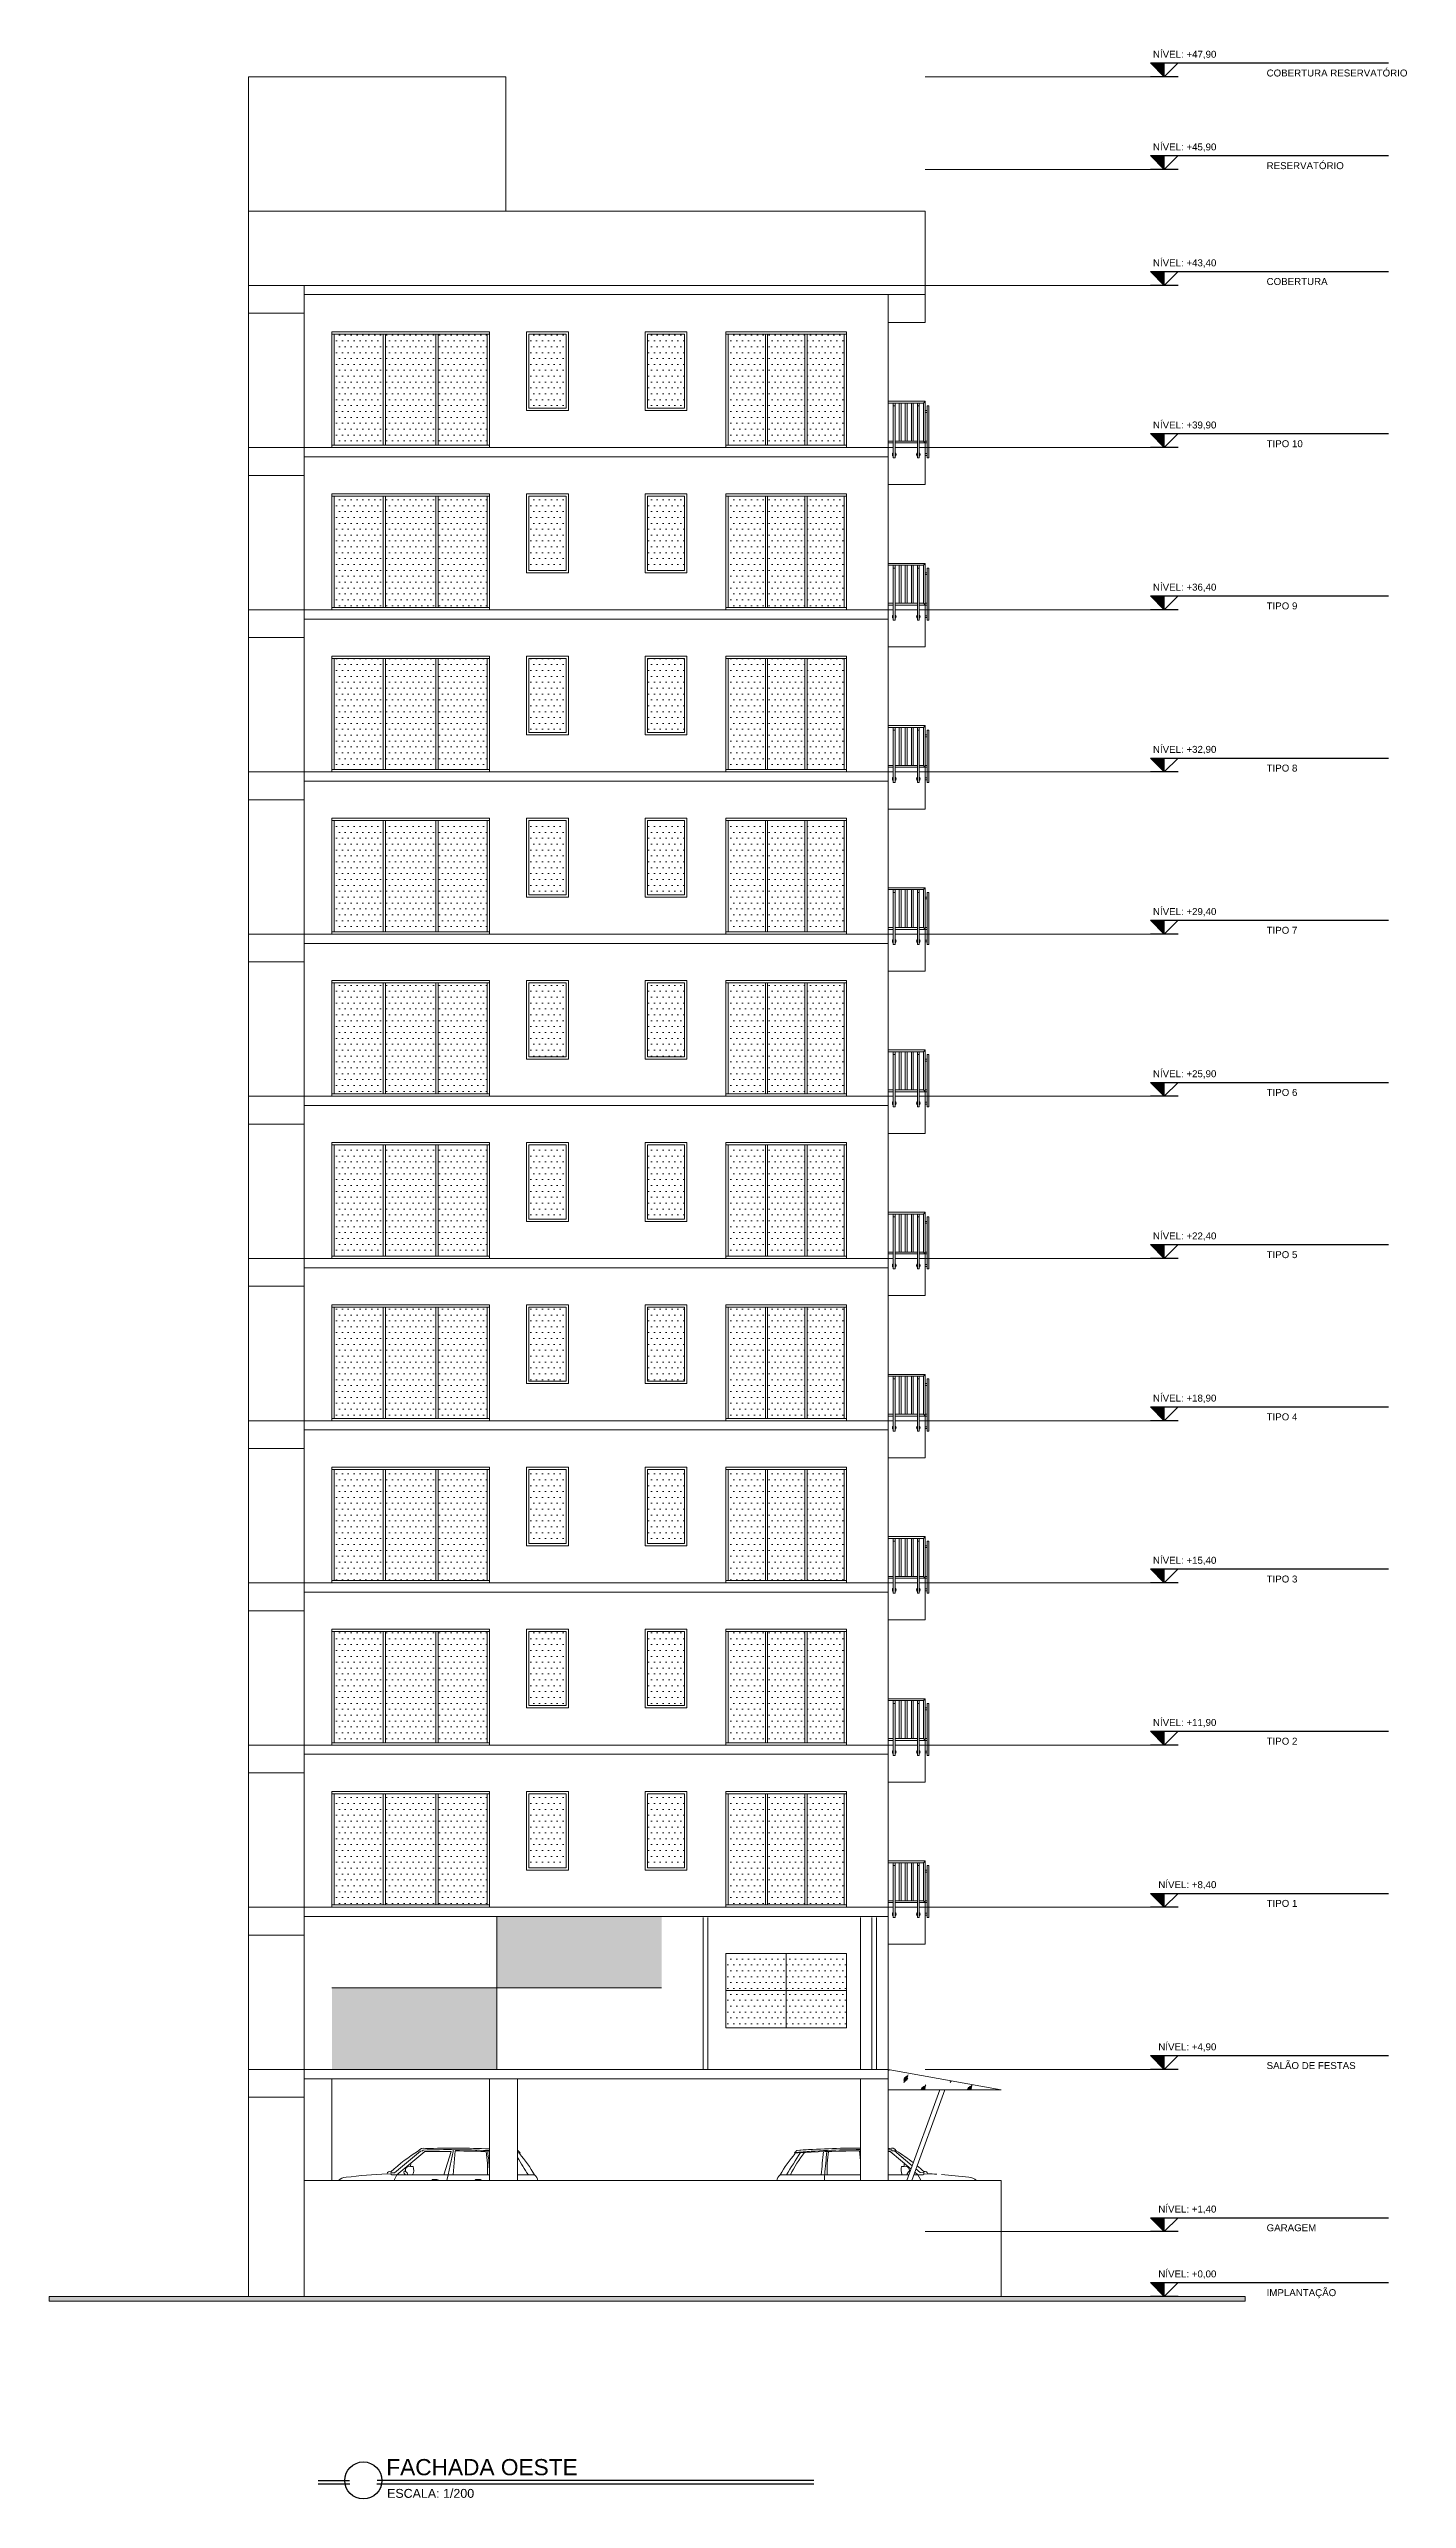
# Model space of a CAD drawing. Header units: millimetres. Extents: x -51 to 151, y -74 to 104.
# Drawn here: x 122.1 to 151.4, y -4.4 to 48.5 of the extents above; entities that cross this region are included whole.
import ezdxf
from ezdxf.enums import TextEntityAlignment as Align

# ---------------------------------------------------------------- set-up
doc = ezdxf.new("R2010")
doc.units = ezdxf.units.MM
doc.header["$LTSCALE"] = 15
for name, color, linetype in [('251', 251, 'Continuous'), ('G', 8, 'Continuous'), ('Text', 3, 'Continuous')]:
    doc.layers.add(name, color=color, linetype=linetype)
doc.styles.add('DM-TXT-100', font='arial.ttf', dxfattribs={"height": 0.2})
doc.styles.add('PADRAO', font='arial.ttf', dxfattribs={"height": 0.1})
doc.styles.add('SANSSERIF', font='sas_____.pfb')
pattern_1 = [(0, (-403.44665, 48.73938), (0.0635, 0.127), [0, -0.127])]
pattern_2 = [(0, (-403.44665, 41.43938), (0.0635, 0.127), [0, -0.127])]

msp = doc.modelspace()

# ---------------------------------------------------------------- texts
at = {"color": 3, "lineweight": -3, "style": 'SANSSERIF'}
for s, height, p in [('FACHADA OESTE', 0.35, (129.377, -3.858)), ('ESCALA: 1/200', 0.192, (129.394, -4.345))]:
    msp.add_text(s, height=height, dxfattribs=at).set_placement(p)

# ---------------------------------------------------------------- blocks, each defined once
blk = doc.blocks.new('SIMBOLO NIVEL CORTE')
blk.add_hatch(color=1).paths.add_polyline_path([(0.3, 0.3), (0, 0.3), (0, 0)])
at = {"color": 1}
for p, q in [((0.301, 0.3), (-4.838, 0.3)), ((-0.301, 0), (0.301, 0)), ((0, 0), (0, 0.3))]:
    blk.add_line(p, q, dxfattribs=at)
blk.add_lwpolyline([(-0.3, 0.3), (0, 0), (0.3, 0.3)], dxfattribs=at)
at = {"layer": 'Text'}
for tag, p, height, style in [('PAVIMENTOXX', (-4.838, 0.412), 0.22, 'PADRAO'), ('PAVIMENTOXXXXX', (-4.838, 0.008), 0.18, 'DM-TXT-100')]:
    blk.add_attdef(tag, p, '', height=height, dxfattribs=dict(at, style=style))
at = {"layer": 'Text', "style": 'DM-TXT-100'}
blk.add_attdef('NIVELXXXXX', text='', height=0.18, dxfattribs=at).set_placement((0.246, 0.412), align=Align.RIGHT)
blk = doc.blocks.new('01')
at = {"color": 1, "lineweight": -3}
for p, q in [((759112, -50321), (759788, -50321)), ((759796, -50401), (759112, -50401)), ((769811, -50401), (760379, -50401)), ((769811, -50321), (760388, -50321))]:
    blk.add_line(p, q, dxfattribs=at)
blk.add_circle((760088, -50321), 400, dxfattribs=at)

# ---------------------------------------------------------------- hatches: boundary and pattern name
at = {"linetype": 'Continuous', "lineweight": 13}
h = msp.add_hatch(dxfattribs=at)
h.set_pattern_fill('DOTS', color=153, scale=0.08)
h.set_pattern_definition(pattern_2)
h.paths.add_polyline_path([(128.255, 42.35), (129.313, 42.35), (129.313, 39.95), (128.255, 39.95)])
h.paths.add_polyline_path([(130.496, 42.35), (131.555, 42.35), (131.555, 39.95), (130.496, 39.95)])
h.paths.add_polyline_path([(129.363, 42.35), (130.446, 42.35), (130.446, 39.95), (129.363, 39.95)])
h = msp.add_hatch(dxfattribs=at)
h.set_pattern_fill('DOTS', color=153, scale=0.08)
h.set_pattern_definition(pattern_2)
h.paths.add_polyline_path([(133.255, 40.75), (133.255, 42.35), (132.455, 42.35), (132.455, 40.75)])
h = msp.add_hatch(dxfattribs=at)
h.set_pattern_fill('DOTS', color=153, scale=0.08)
h.set_pattern_definition(pattern_2)
h.paths.add_polyline_path([(135.81, 40.75), (135.81, 42.35), (135.01, 42.35), (135.01, 40.75)])
h = msp.add_hatch(dxfattribs=at)
h.set_pattern_fill('DOTS', color=153, scale=0.08)
h.set_pattern_definition(pattern_2)
h.paths.add_polyline_path([(138.455, 42.35), (139.255, 42.35), (139.255, 39.95), (138.455, 39.95)])
h.paths.add_polyline_path([(137.605, 42.35), (138.405, 42.35), (138.405, 39.95), (137.605, 39.95)])
h.paths.add_polyline_path([(136.755, 42.35), (137.555, 42.35), (137.555, 39.95), (136.755, 39.95)])
h = msp.add_hatch(dxfattribs=at)
h.set_pattern_fill('DOTS', color=153, scale=0.08)
h.set_pattern_definition(pattern_2)
h.paths.add_polyline_path([(128.255, 38.85), (129.313, 38.85), (129.313, 36.45), (128.255, 36.45)])
h.paths.add_polyline_path([(130.496, 38.85), (131.555, 38.85), (131.555, 36.45), (130.496, 36.45)])
h.paths.add_polyline_path([(129.363, 38.85), (130.446, 38.85), (130.446, 36.45), (129.363, 36.45)])
h = msp.add_hatch(dxfattribs=at)
h.set_pattern_fill('DOTS', color=153, scale=0.08)
h.set_pattern_definition(pattern_2)
h.paths.add_polyline_path([(133.255, 37.25), (133.255, 38.85), (132.455, 38.85), (132.455, 37.25)])
h = msp.add_hatch(dxfattribs=at)
h.set_pattern_fill('DOTS', color=153, scale=0.08)
h.set_pattern_definition(pattern_2)
h.paths.add_polyline_path([(135.81, 37.25), (135.81, 38.85), (135.01, 38.85), (135.01, 37.25)])
h = msp.add_hatch(dxfattribs=at)
h.set_pattern_fill('DOTS', color=153, scale=0.08)
h.set_pattern_definition(pattern_2)
h.paths.add_polyline_path([(138.455, 38.85), (139.255, 38.85), (139.255, 36.45), (138.455, 36.45)])
h.paths.add_polyline_path([(137.605, 38.85), (138.405, 38.85), (138.405, 36.45), (137.605, 36.45)])
h.paths.add_polyline_path([(136.755, 38.85), (137.555, 38.85), (137.555, 36.45), (136.755, 36.45)])
h = msp.add_hatch(dxfattribs=at)
h.set_pattern_fill('DOTS', color=153, scale=0.08)
h.set_pattern_definition(pattern_2)
h.paths.add_polyline_path([(128.255, 35.35), (129.313, 35.35), (129.313, 32.95), (128.255, 32.95)])
h.paths.add_polyline_path([(130.496, 35.35), (131.555, 35.35), (131.555, 32.95), (130.496, 32.95)])
h.paths.add_polyline_path([(129.363, 35.35), (130.446, 35.35), (130.446, 32.95), (129.363, 32.95)])
h = msp.add_hatch(dxfattribs=at)
h.set_pattern_fill('DOTS', color=153, scale=0.08)
h.set_pattern_definition(pattern_2)
h.paths.add_polyline_path([(133.255, 33.75), (133.255, 35.35), (132.455, 35.35), (132.455, 33.75)])
h = msp.add_hatch(dxfattribs=at)
h.set_pattern_fill('DOTS', color=153, scale=0.08)
h.set_pattern_definition(pattern_2)
h.paths.add_polyline_path([(135.81, 33.75), (135.81, 35.35), (135.01, 35.35), (135.01, 33.75)])
h = msp.add_hatch(dxfattribs=at)
h.set_pattern_fill('DOTS', color=153, scale=0.08)
h.set_pattern_definition(pattern_2)
h.paths.add_polyline_path([(138.455, 35.35), (139.255, 35.35), (139.255, 32.95), (138.455, 32.95)])
h.paths.add_polyline_path([(137.605, 35.35), (138.405, 35.35), (138.405, 32.95), (137.605, 32.95)])
h.paths.add_polyline_path([(136.755, 35.35), (137.555, 35.35), (137.555, 32.95), (136.755, 32.95)])
h = msp.add_hatch(dxfattribs=at)
h.set_pattern_fill('DOTS', color=153, scale=0.08)
h.set_pattern_definition(pattern_1)
h.paths.add_polyline_path([(128.255, 31.85), (129.313, 31.85), (129.313, 29.45), (128.255, 29.45)])
h.paths.add_polyline_path([(130.496, 31.85), (131.555, 31.85), (131.555, 29.45), (130.496, 29.45)])
h.paths.add_polyline_path([(129.363, 31.85), (130.446, 31.85), (130.446, 29.45), (129.363, 29.45)])
h = msp.add_hatch(dxfattribs=at)
h.set_pattern_fill('DOTS', color=153, scale=0.08)
h.set_pattern_definition(pattern_1)
h.paths.add_polyline_path([(133.255, 30.25), (133.255, 31.85), (132.455, 31.85), (132.455, 30.25)])
h = msp.add_hatch(dxfattribs=at)
h.set_pattern_fill('DOTS', color=153, scale=0.08)
h.set_pattern_definition(pattern_1)
h.paths.add_polyline_path([(135.81, 30.25), (135.81, 31.85), (135.01, 31.85), (135.01, 30.25)])
h = msp.add_hatch(dxfattribs=at)
h.set_pattern_fill('DOTS', color=153, scale=0.08)
h.set_pattern_definition(pattern_1)
h.paths.add_polyline_path([(138.455, 31.85), (139.255, 31.85), (139.255, 29.45), (138.455, 29.45)])
h.paths.add_polyline_path([(137.605, 31.85), (138.405, 31.85), (138.405, 29.45), (137.605, 29.45)])
h.paths.add_polyline_path([(136.755, 31.85), (137.555, 31.85), (137.555, 29.45), (136.755, 29.45)])
h = msp.add_hatch(dxfattribs=at)
h.set_pattern_fill('DOTS', color=153, scale=0.08)
h.set_pattern_definition(pattern_1)
h.paths.add_polyline_path([(128.255, 28.35), (129.313, 28.35), (129.313, 25.95), (128.255, 25.95)])
h.paths.add_polyline_path([(130.496, 28.35), (131.555, 28.35), (131.555, 25.95), (130.496, 25.95)])
h.paths.add_polyline_path([(129.363, 28.35), (130.446, 28.35), (130.446, 25.95), (129.363, 25.95)])
h = msp.add_hatch(dxfattribs=at)
h.set_pattern_fill('DOTS', color=153, scale=0.08)
h.set_pattern_definition(pattern_1)
h.paths.add_polyline_path([(133.255, 26.75), (133.255, 28.35), (132.455, 28.35), (132.455, 26.75)])
h = msp.add_hatch(dxfattribs=at)
h.set_pattern_fill('DOTS', color=153, scale=0.08)
h.set_pattern_definition(pattern_1)
h.paths.add_polyline_path([(135.81, 26.75), (135.81, 28.35), (135.01, 28.35), (135.01, 26.75)])
h = msp.add_hatch(dxfattribs=at)
h.set_pattern_fill('DOTS', color=153, scale=0.08)
h.set_pattern_definition(pattern_1)
h.paths.add_polyline_path([(138.455, 28.35), (139.255, 28.35), (139.255, 25.95), (138.455, 25.95)])
h.paths.add_polyline_path([(137.605, 28.35), (138.405, 28.35), (138.405, 25.95), (137.605, 25.95)])
h.paths.add_polyline_path([(136.755, 28.35), (137.555, 28.35), (137.555, 25.95), (136.755, 25.95)])
h = msp.add_hatch(dxfattribs=at)
h.set_pattern_fill('DOTS', color=153, scale=0.08)
h.set_pattern_definition(pattern_1)
h.paths.add_polyline_path([(128.255, 24.85), (129.313, 24.85), (129.313, 22.45), (128.255, 22.45)])
h.paths.add_polyline_path([(130.496, 24.85), (131.555, 24.85), (131.555, 22.45), (130.496, 22.45)])
h.paths.add_polyline_path([(129.363, 24.85), (130.446, 24.85), (130.446, 22.45), (129.363, 22.45)])
h = msp.add_hatch(dxfattribs=at)
h.set_pattern_fill('DOTS', color=153, scale=0.08)
h.set_pattern_definition(pattern_1)
h.paths.add_polyline_path([(133.255, 23.25), (133.255, 24.85), (132.455, 24.85), (132.455, 23.25)])
h = msp.add_hatch(dxfattribs=at)
h.set_pattern_fill('DOTS', color=153, scale=0.08)
h.set_pattern_definition(pattern_1)
h.paths.add_polyline_path([(135.81, 23.25), (135.81, 24.85), (135.01, 24.85), (135.01, 23.25)])
h = msp.add_hatch(dxfattribs=at)
h.set_pattern_fill('DOTS', color=153, scale=0.08)
h.set_pattern_definition(pattern_1)
h.paths.add_polyline_path([(138.455, 24.85), (139.255, 24.85), (139.255, 22.45), (138.455, 22.45)])
h.paths.add_polyline_path([(137.605, 24.85), (138.405, 24.85), (138.405, 22.45), (137.605, 22.45)])
h.paths.add_polyline_path([(136.755, 24.85), (137.555, 24.85), (137.555, 22.45), (136.755, 22.45)])
h = msp.add_hatch(dxfattribs=at)
h.set_pattern_fill('DOTS', color=153, scale=0.08)
h.set_pattern_definition(pattern_1)
h.paths.add_polyline_path([(128.255, 21.35), (129.313, 21.35), (129.313, 18.95), (128.255, 18.95)])
h.paths.add_polyline_path([(130.496, 21.35), (131.555, 21.35), (131.555, 18.95), (130.496, 18.95)])
h.paths.add_polyline_path([(129.363, 21.35), (130.446, 21.35), (130.446, 18.95), (129.363, 18.95)])
h = msp.add_hatch(dxfattribs=at)
h.set_pattern_fill('DOTS', color=153, scale=0.08)
h.set_pattern_definition(pattern_1)
h.paths.add_polyline_path([(133.255, 19.75), (133.255, 21.35), (132.455, 21.35), (132.455, 19.75)])
h = msp.add_hatch(dxfattribs=at)
h.set_pattern_fill('DOTS', color=153, scale=0.08)
h.set_pattern_definition(pattern_1)
h.paths.add_polyline_path([(135.81, 19.75), (135.81, 21.35), (135.01, 21.35), (135.01, 19.75)])
h = msp.add_hatch(dxfattribs=at)
h.set_pattern_fill('DOTS', color=153, scale=0.08)
h.set_pattern_definition(pattern_1)
h.paths.add_polyline_path([(138.455, 21.35), (139.255, 21.35), (139.255, 18.95), (138.455, 18.95)])
h.paths.add_polyline_path([(137.605, 21.35), (138.405, 21.35), (138.405, 18.95), (137.605, 18.95)])
h.paths.add_polyline_path([(136.755, 21.35), (137.555, 21.35), (137.555, 18.95), (136.755, 18.95)])
h = msp.add_hatch(dxfattribs=at)
h.set_pattern_fill('DOTS', color=153, scale=0.08)
h.set_pattern_definition(pattern_1)
h.paths.add_polyline_path([(128.255, 17.85), (129.313, 17.85), (129.313, 15.45), (128.255, 15.45)])
h.paths.add_polyline_path([(130.496, 17.85), (131.555, 17.85), (131.555, 15.45), (130.496, 15.45)])
h.paths.add_polyline_path([(129.363, 17.85), (130.446, 17.85), (130.446, 15.45), (129.363, 15.45)])
h = msp.add_hatch(dxfattribs=at)
h.set_pattern_fill('DOTS', color=153, scale=0.08)
h.set_pattern_definition(pattern_1)
h.paths.add_polyline_path([(133.255, 16.25), (133.255, 17.85), (132.455, 17.85), (132.455, 16.25)])
h = msp.add_hatch(dxfattribs=at)
h.set_pattern_fill('DOTS', color=153, scale=0.08)
h.set_pattern_definition(pattern_1)
h.paths.add_polyline_path([(135.81, 16.25), (135.81, 17.85), (135.01, 17.85), (135.01, 16.25)])
h = msp.add_hatch(dxfattribs=at)
h.set_pattern_fill('DOTS', color=153, scale=0.08)
h.set_pattern_definition(pattern_1)
h.paths.add_polyline_path([(138.455, 17.85), (139.255, 17.85), (139.255, 15.45), (138.455, 15.45)])
h.paths.add_polyline_path([(137.605, 17.85), (138.405, 17.85), (138.405, 15.45), (137.605, 15.45)])
h.paths.add_polyline_path([(136.755, 17.85), (137.555, 17.85), (137.555, 15.45), (136.755, 15.45)])
h = msp.add_hatch(dxfattribs=at)
h.set_pattern_fill('DOTS', color=153, scale=0.08)
h.set_pattern_definition(pattern_1)
h.paths.add_polyline_path([(128.255, 14.35), (129.313, 14.35), (129.313, 11.95), (128.255, 11.95)])
h.paths.add_polyline_path([(130.496, 14.35), (131.555, 14.35), (131.555, 11.95), (130.496, 11.95)])
h.paths.add_polyline_path([(129.363, 14.35), (130.446, 14.35), (130.446, 11.95), (129.363, 11.95)])
h = msp.add_hatch(dxfattribs=at)
h.set_pattern_fill('DOTS', color=153, scale=0.08)
h.set_pattern_definition(pattern_1)
h.paths.add_polyline_path([(133.255, 12.75), (133.255, 14.35), (132.455, 14.35), (132.455, 12.75)])
h = msp.add_hatch(dxfattribs=at)
h.set_pattern_fill('DOTS', color=153, scale=0.08)
h.set_pattern_definition(pattern_1)
h.paths.add_polyline_path([(135.81, 12.75), (135.81, 14.35), (135.01, 14.35), (135.01, 12.75)])
h = msp.add_hatch(dxfattribs=at)
h.set_pattern_fill('DOTS', color=153, scale=0.08)
h.set_pattern_definition(pattern_1)
h.paths.add_polyline_path([(138.455, 14.35), (139.255, 14.35), (139.255, 11.95), (138.455, 11.95)])
h.paths.add_polyline_path([(137.605, 14.35), (138.405, 14.35), (138.405, 11.95), (137.605, 11.95)])
h.paths.add_polyline_path([(136.755, 14.35), (137.555, 14.35), (137.555, 11.95), (136.755, 11.95)])
h = msp.add_hatch(dxfattribs=at)
h.set_pattern_fill('DOTS', color=153, scale=0.08)
h.set_pattern_definition(pattern_1)
h.paths.add_polyline_path([(128.255, 10.85), (129.313, 10.85), (129.313, 8.45), (128.255, 8.45)])
h.paths.add_polyline_path([(130.496, 10.85), (131.555, 10.85), (131.555, 8.45), (130.496, 8.45)])
h.paths.add_polyline_path([(129.363, 10.85), (130.446, 10.85), (130.446, 8.45), (129.363, 8.45)])
h = msp.add_hatch(dxfattribs=at)
h.set_pattern_fill('DOTS', color=153, scale=0.08)
h.set_pattern_definition(pattern_1)
h.paths.add_polyline_path([(133.255, 9.25), (133.255, 10.85), (132.455, 10.85), (132.455, 9.25)])
h = msp.add_hatch(dxfattribs=at)
h.set_pattern_fill('DOTS', color=153, scale=0.08)
h.set_pattern_definition(pattern_1)
h.paths.add_polyline_path([(135.81, 9.25), (135.81, 10.85), (135.01, 10.85), (135.01, 9.25)])
h = msp.add_hatch(dxfattribs=at)
h.set_pattern_fill('DOTS', color=153, scale=0.08)
h.set_pattern_definition(pattern_1)
h.paths.add_polyline_path([(138.455, 10.85), (139.255, 10.85), (139.255, 8.45), (138.455, 8.45)])
h.paths.add_polyline_path([(137.605, 10.85), (138.405, 10.85), (138.405, 8.45), (137.605, 8.45)])
h.paths.add_polyline_path([(136.755, 10.85), (137.555, 10.85), (137.555, 8.45), (136.755, 8.45)])
h = msp.add_hatch(dxfattribs=at)
h.set_pattern_fill('ANGLE', color=143, scale=0.001)
h.set_pattern_definition([(0, (-317.1998, 48.34), (0, 0.006985), [0.00508, -0.001905]), (90, (-317.1998, 48.34), (-0.006985, 4e-19), [0.00508, -0.001905])])
h.paths.add_polyline_path([(131.76, 6.66), (135.315, 6.66), (135.315, 8.2), (131.76, 8.2)])
h.paths.add_polyline_path([(128.205, 4.9), (131.76, 4.9), (131.76, 6.66), (128.205, 6.66)])
h = msp.add_hatch(dxfattribs=at)
h.set_pattern_fill('DOTS', color=153, scale=0.08)
h.set_pattern_definition([(0, (-403.44665, 52.23938), (0.0635, 0.127), [0, -0.127])])
h.paths.add_polyline_path([(136.705, 7.4), (136.705, 5.8), (139.305, 5.8), (139.305, 7.4)])
h = msp.add_hatch(dxfattribs=at)
h.set_pattern_fill('ANSI31', color=4, scale=0.8, angle=45)
h.set_pattern_definition([(90, (-317.1998, 48.34), (-2.54, 2e-16), [])])
h.paths.add_polyline_path([(140.205, 4.9), (140.205, 4.459), (142.645, 4.459)])
h = msp.add_hatch(dxfattribs=at)
h.set_pattern_fill('GLASS', color=4, scale=0.5, pattern_type=2)
h.set_pattern_definition([(60, (-317.1998, 48.365), (-0.374989, 0.2165), [0.14, -0.36]), (60, (-317.1398, 48.39), (-0.374989, 0.2165), [0.06, -0.44]), (60, (-317.1998, 48.39), (-0.374989, 0.2165), [0.1, -0.4]), (60, (-317.1698, 48.365), (-0.374989, 0.2165), [0.125, -0.375]), (60, (-317.1998, 48.34), (-0.374989, 0.2165), [0.2, -0.3]), (60, (-317.1998, 48.415), (-0.374989, 0.2165), [0.05, -0.45])])
h.paths.add_polyline_path([(140.205, 4.9), (140.205, 4.459), (142.645, 4.459)])
h = msp.add_hatch(color=256, dxfattribs=at)
h.dxf.hatch_style = 1
h.paths.add_polyline_path([(147.91, 0), (122.1, 0), (122.1, -0.1), (147.91, -0.1)])

# ---------------------------------------------------------------- linework, layer by layer
for p, q in [((127.605, 43.4), (127.605, 4.7)), ((128.205, 42.4), (131.605, 42.4)), ((128.205, 42.35), (131.605, 42.35)), ((136.705, 42.35), (139.305, 42.35)), ((136.755, 39.95), (136.755, 42.35)), ((137.555, 39.95), (137.555, 42.35)), ((137.605, 39.95), (137.605, 42.35)), ((138.405, 39.95), (138.405, 42.35)), ((138.455, 39.95), (138.455, 42.35)), ((139.255, 42.35), (139.255, 39.95)), ((139.305, 39.9), (139.305, 42.4)), ((128.205, 39.95), (131.605, 39.95)), ((139.305, 39.95), (136.705, 39.95)), ((136.705, 39.9), (139.305, 39.9)), ((128.205, 38.9), (131.605, 38.9)), ((128.205, 38.85), (131.605, 38.85)), ((136.705, 38.85), (139.305, 38.85)), ((136.755, 36.45), (136.755, 38.85)), ((137.555, 36.45), (137.555, 38.85)), ((137.605, 36.45), (137.605, 38.85)), ((138.405, 36.45), (138.405, 38.85)), ((138.455, 36.45), (138.455, 38.85)), ((139.255, 38.85), (139.255, 36.45)), ((139.305, 36.4), (139.305, 38.9)), ((128.205, 36.45), (131.605, 36.45)), ((139.305, 36.45), (136.705, 36.45)), ((136.705, 36.4), (139.305, 36.4)), ((128.205, 35.4), (131.605, 35.4)), ((128.205, 35.35), (131.605, 35.35)), ((136.705, 35.35), (139.305, 35.35)), ((136.755, 32.95), (136.755, 35.35)), ((137.555, 32.95), (137.555, 35.35)), ((137.605, 32.95), (137.605, 35.35)), ((138.405, 32.95), (138.405, 35.35)), ((138.455, 32.95), (138.455, 35.35)), ((139.255, 35.35), (139.255, 32.95)), ((139.305, 32.9), (139.305, 35.4)), ((128.205, 32.95), (131.605, 32.95)), ((139.305, 32.95), (136.705, 32.95)), ((136.705, 32.9), (139.305, 32.9)), ((128.205, 31.9), (131.605, 31.9)), ((128.205, 31.85), (131.605, 31.85)), ((136.705, 31.85), (139.305, 31.85)), ((136.755, 29.45), (136.755, 31.85)), ((137.555, 29.45), (137.555, 31.85)), ((137.605, 29.45), (137.605, 31.85)), ((138.405, 29.45), (138.405, 31.85)), ((138.455, 29.45), (138.455, 31.85)), ((139.255, 31.85), (139.255, 29.45)), ((139.305, 29.4), (139.305, 31.9)), ((128.205, 29.45), (131.605, 29.45)), ((139.305, 29.45), (136.705, 29.45)), ((136.705, 29.4), (139.305, 29.4)), ((128.205, 28.4), (131.605, 28.4)), ((128.205, 28.35), (131.605, 28.35)), ((136.705, 28.35), (139.305, 28.35)), ((136.755, 25.95), (136.755, 28.35)), ((137.555, 25.95), (137.555, 28.35)), ((137.605, 25.95), (137.605, 28.35)), ((138.405, 25.95), (138.405, 28.35)), ((138.455, 25.95), (138.455, 28.35)), ((139.255, 28.35), (139.255, 25.95)), ((139.305, 25.9), (139.305, 28.4)), ((128.205, 25.95), (131.605, 25.95)), ((139.305, 25.95), (136.705, 25.95)), ((136.705, 25.9), (139.305, 25.9)), ((128.205, 24.9), (131.605, 24.9)), ((128.205, 24.85), (131.605, 24.85)), ((136.705, 24.85), (139.305, 24.85)), ((136.755, 22.45), (136.755, 24.85)), ((137.555, 22.45), (137.555, 24.85)), ((137.605, 22.45), (137.605, 24.85)), ((138.405, 22.45), (138.405, 24.85)), ((138.455, 22.45), (138.455, 24.85)), ((139.255, 24.85), (139.255, 22.45)), ((139.305, 22.4), (139.305, 24.9)), ((128.205, 22.45), (131.605, 22.45)), ((139.305, 22.45), (136.705, 22.45)), ((136.705, 22.4), (139.305, 22.4)), ((128.205, 21.4), (131.605, 21.4)), ((128.205, 21.35), (131.605, 21.35)), ((136.705, 21.35), (139.305, 21.35)), ((136.755, 18.95), (136.755, 21.35)), ((137.555, 18.95), (137.555, 21.35)), ((137.605, 18.95), (137.605, 21.35)), ((138.405, 18.95), (138.405, 21.35)), ((138.455, 18.95), (138.455, 21.35)), ((139.255, 21.35), (139.255, 18.95)), ((139.305, 18.9), (139.305, 21.4)), ((128.205, 18.95), (131.605, 18.95)), ((139.305, 18.95), (136.705, 18.95)), ((136.705, 18.9), (139.305, 18.9)), ((128.205, 17.9), (131.605, 17.9)), ((128.205, 17.85), (131.605, 17.85)), ((136.705, 17.85), (139.305, 17.85)), ((136.755, 15.45), (136.755, 17.85)), ((137.555, 15.45), (137.555, 17.85)), ((137.605, 15.45), (137.605, 17.85)), ((138.405, 15.45), (138.405, 17.85)), ((138.455, 15.45), (138.455, 17.85)), ((139.255, 17.85), (139.255, 15.45)), ((139.305, 15.4), (139.305, 17.9)), ((128.205, 15.45), (131.605, 15.45)), ((139.305, 15.45), (136.705, 15.45)), ((136.705, 15.4), (139.305, 15.4)), ((128.205, 14.4), (131.605, 14.4)), ((128.205, 14.35), (131.605, 14.35)), ((136.705, 14.35), (139.305, 14.35)), ((136.755, 11.95), (136.755, 14.35)), ((137.555, 11.95), (137.555, 14.35)), ((137.605, 11.95), (137.605, 14.35)), ((138.405, 11.95), (138.405, 14.35)), ((138.455, 11.95), (138.455, 14.35)), ((139.255, 14.35), (139.255, 11.95)), ((139.305, 11.9), (139.305, 14.4)), ((127.605, 8.4), (127.605, 11.7)), ((128.205, 11.95), (131.605, 11.95)), ((139.305, 11.95), (136.705, 11.95)), ((136.705, 11.9), (139.305, 11.9)), ((128.205, 10.9), (131.605, 10.9)), ((128.205, 10.85), (131.605, 10.85)), ((136.705, 10.85), (139.305, 10.85)), ((136.755, 8.45), (136.755, 10.85)), ((137.555, 8.45), (137.555, 10.85)), ((137.605, 8.45), (137.605, 10.85)), ((138.405, 8.45), (138.405, 10.85)), ((138.455, 8.45), (138.455, 10.85)), ((139.255, 10.85), (139.255, 8.45)), ((139.305, 8.4), (139.305, 10.9)), ((127.605, 4.9), (127.605, 8.2)), ((127.605, 7.8), (127.605, 8.2)), ((128.205, 8.45), (131.605, 8.45)), ((139.305, 8.45), (136.705, 8.45)), ((136.705, 8.4), (139.305, 8.4)), ((139.605, 4.9), (139.605, 8.18)), ((140.205, 8.1), (140.205, 8.2)), ((140.205, 4.9), (140.205, 8.18)), ((136.705, 4.9), (139.305, 4.9)), ((127.605, 0), (127.605, 4.7)), ((128.205, 2.5), (128.205, 4.7)), ((131.605, 2.5), (131.605, 4.7)), ((132.205, 2.5), (132.205, 4.7)), ((139.605, 2.5), (139.605, 4.7)), ((141.318, 4.459), (140.605, 2.5)), ((141.425, 4.459), (140.712, 2.5))]:
    msp.add_line(p, q, dxfattribs=at)
for points in [[(145.862, 47.9), (141.005, 47.9)], [(145.862, 45.9), (141.005, 45.9)], [(126.805, 43.4), (127.605, 43.4), (140.205, 43.4), (141.005, 43.4), (141.005, 43.2), (140.205, 43.2), (127.605, 43.2)], [(126.805, 43.4), (127.605, 43.4), (140.205, 43.4), (141.005, 43.4), (141.005, 43.2), (140.205, 43.2), (127.605, 43.2)], [(145.862, 43.4), (141.005, 43.4)], [(127.605, 39.9), (127.605, 43.2)], [(127.605, 42.8), (127.605, 43.2)], [(140.205, 39.9), (140.205, 43.2)], [(128.205, 39.9), (128.205, 42.4)], [(128.255, 39.95), (128.255, 42.35)], [(129.313, 42.35), (129.313, 39.95)], [(129.363, 42.35), (129.363, 39.95)], [(130.446, 42.35), (130.446, 39.95)], [(130.496, 42.35), (130.496, 39.95)], [(131.555, 39.95), (131.555, 42.35)], [(131.605, 39.9), (131.605, 42.4)], [(126.805, 39.9), (127.605, 39.9)], [(127.605, 39.9), (140.205, 39.9)], [(140.205, 39.7), (127.605, 39.7)], [(127.605, 36.4), (127.605, 39.7)], [(137.55, 39.9), (137.86, 39.9)], [(140.205, 36.4), (140.205, 39.7)], [(145.862, 39.9), (141.005, 39.9)], [(128.205, 36.4), (128.205, 38.9)], [(128.255, 36.45), (128.255, 38.85)], [(129.313, 38.85), (129.313, 36.45)], [(129.363, 38.85), (129.363, 36.45)], [(130.446, 38.85), (130.446, 36.45)], [(130.496, 38.85), (130.496, 36.45)], [(131.555, 36.45), (131.555, 38.85)], [(131.605, 36.4), (131.605, 38.9)], [(126.805, 36.4), (127.605, 36.4)], [(127.605, 36.4), (140.205, 36.4)], [(140.205, 36.2), (127.605, 36.2)], [(127.605, 32.9), (127.605, 36.2)], [(137.55, 36.4), (137.86, 36.4)], [(140.205, 32.9), (140.205, 36.2)], [(145.862, 36.4), (141.005, 36.4)], [(128.205, 32.9), (128.205, 35.4)], [(128.255, 32.95), (128.255, 35.35)], [(129.313, 35.35), (129.313, 32.95)], [(129.363, 35.35), (129.363, 32.95)], [(130.446, 35.35), (130.446, 32.95)], [(130.496, 35.35), (130.496, 32.95)], [(131.555, 32.95), (131.555, 35.35)], [(131.605, 32.9), (131.605, 35.4)], [(126.805, 32.9), (127.605, 32.9)], [(126.805, 32.9), (127.605, 32.9)], [(127.605, 29.4), (127.605, 33)], [(127.605, 32.9), (140.205, 32.9)], [(137.55, 32.9), (137.86, 32.9)], [(140.205, 29.4), (140.205, 32.9)], [(145.862, 32.9), (141.005, 32.9)], [(145.862, 32.9), (141.005, 32.9)], [(140.205, 32.7), (127.605, 32.7)], [(140.205, 32.7), (127.605, 32.7)], [(128.205, 29.4), (128.205, 31.9)], [(128.255, 29.45), (128.255, 31.85)], [(129.313, 31.85), (129.313, 29.45)], [(129.363, 31.85), (129.363, 29.45)], [(130.446, 31.85), (130.446, 29.45)], [(130.496, 31.85), (130.496, 29.45)], [(131.555, 29.45), (131.555, 31.85)], [(131.605, 29.4), (131.605, 31.9)], [(126.805, 29.4), (127.605, 29.4)], [(127.605, 29.4), (140.205, 29.4)], [(140.205, 29.2), (127.605, 29.2)], [(127.605, 25.9), (127.605, 29.2)], [(137.55, 29.4), (137.86, 29.4)], [(140.205, 25.9), (140.205, 29.2)], [(145.862, 29.4), (141.005, 29.4)], [(128.205, 25.9), (128.205, 28.4)], [(128.255, 25.95), (128.255, 28.35)], [(129.313, 28.35), (129.313, 25.95)], [(129.363, 28.35), (129.363, 25.95)], [(130.446, 28.35), (130.446, 25.95)], [(130.496, 28.35), (130.496, 25.95)], [(131.555, 25.95), (131.555, 28.35)], [(131.605, 25.9), (131.605, 28.4)], [(126.805, 25.9), (127.605, 25.9)], [(127.605, 25.9), (140.205, 25.9)], [(140.205, 25.7), (127.605, 25.7)], [(127.605, 22.4), (127.605, 25.7)], [(137.55, 25.9), (137.86, 25.9)], [(140.205, 22.4), (140.205, 25.7)], [(145.862, 25.9), (141.005, 25.9)], [(128.205, 22.4), (128.205, 24.9)], [(128.255, 22.45), (128.255, 24.85)], [(129.313, 24.85), (129.313, 22.45)], [(129.363, 24.85), (129.363, 22.45)], [(130.446, 24.85), (130.446, 22.45)], [(130.496, 24.85), (130.496, 22.45)], [(131.555, 22.45), (131.555, 24.85)], [(131.605, 22.4), (131.605, 24.9)], [(126.805, 22.4), (127.605, 22.4)], [(127.605, 22.4), (140.205, 22.4)], [(137.55, 22.4), (137.86, 22.4)], [(145.862, 22.4), (141.005, 22.4)], [(140.205, 22.2), (127.605, 22.2)], [(127.605, 18.9), (127.605, 22.2)], [(140.205, 18.9), (140.205, 22.2)], [(128.205, 18.9), (128.205, 21.4)], [(128.255, 18.95), (128.255, 21.35)], [(129.313, 21.35), (129.313, 18.95)], [(129.363, 21.35), (129.363, 18.95)], [(130.446, 21.35), (130.446, 18.95)], [(130.496, 21.35), (130.496, 18.95)], [(131.555, 18.95), (131.555, 21.35)], [(131.605, 18.9), (131.605, 21.4)], [(126.805, 18.9), (127.605, 18.9)], [(127.605, 18.9), (140.205, 18.9)], [(140.205, 18.7), (127.605, 18.7)], [(127.605, 15.4), (127.605, 18.7)], [(137.55, 18.9), (137.86, 18.9)], [(140.205, 15.4), (140.205, 18.7)], [(145.862, 18.9), (141.005, 18.9)], [(128.205, 15.4), (128.205, 17.9)], [(128.255, 15.45), (128.255, 17.85)], [(129.313, 17.85), (129.313, 15.45)], [(129.363, 17.85), (129.363, 15.45)], [(130.446, 17.85), (130.446, 15.45)], [(130.496, 17.85), (130.496, 15.45)], [(131.555, 15.45), (131.555, 17.85)], [(131.605, 15.4), (131.605, 17.9)], [(126.805, 15.4), (127.605, 15.4)], [(127.605, 15.4), (140.205, 15.4)], [(137.55, 15.4), (137.86, 15.4)], [(145.862, 15.4), (141.005, 15.4)], [(140.205, 15.2), (127.605, 15.2)], [(127.605, 11.9), (127.605, 15.2)], [(140.205, 11.9), (140.205, 15.2)], [(128.205, 11.9), (128.205, 14.4)], [(128.255, 11.95), (128.255, 14.35)], [(129.313, 14.35), (129.313, 11.95)], [(129.363, 14.35), (129.363, 11.95)], [(130.446, 14.35), (130.446, 11.95)], [(130.496, 14.35), (130.496, 11.95)], [(131.555, 11.95), (131.555, 14.35)], [(131.605, 11.9), (131.605, 14.4)], [(126.805, 11.9), (127.605, 11.9)], [(127.605, 11.9), (140.205, 11.9)], [(140.205, 11.7), (127.605, 11.7)], [(127.605, 8.4), (127.605, 11.7)], [(137.55, 11.9), (137.86, 11.9)], [(140.205, 8.4), (140.205, 11.7)], [(145.862, 11.9), (141.005, 11.9)], [(128.205, 8.4), (128.205, 10.9)], [(128.255, 8.45), (128.255, 10.85)], [(129.313, 10.85), (129.313, 8.45)], [(129.363, 10.85), (129.363, 8.45)], [(130.446, 10.85), (130.446, 8.45)], [(130.496, 10.85), (130.496, 8.45)], [(131.555, 8.45), (131.555, 10.85)], [(131.605, 8.4), (131.605, 10.9)], [(126.805, 8.4), (127.605, 8.4)], [(126.805, 8.4), (127.605, 8.4)], [(127.605, 8.4), (140.205, 8.4)], [(127.605, 8.4), (135.915, 8.4)], [(140.205, 8.2), (127.605, 8.2)], [(135.915, 8.2), (127.605, 8.2)], [(136.215, 4.9), (136.215, 8.18)], [(136.315, 4.9), (136.315, 8.18)], [(137.55, 8.4), (137.86, 8.4)], [(139.855, 4.9), (139.855, 8.18)], [(139.955, 4.9), (139.955, 8.18)], [(145.862, 8.4), (141.005, 8.4)], [(145.862, 8.4), (141.005, 8.4)], [(126.805, 4.9), (127.605, 4.9)], [(127.605, 4.9), (140.205, 4.9)], [(137.55, 4.9), (137.86, 4.9)], [(145.862, 4.9), (141.005, 4.9)], [(140.205, 4.7), (127.605, 4.7)], [(140.205, 4.459), (140.205, 2.5)], [(145.862, 1.4), (141.005, 1.4)], [(145.862, 0), (141.005, 0)]]:
    msp.add_lwpolyline(points, dxfattribs=at)
at = {"linetype": 'Continuous', "lineweight": 5}
for points in [[(141.005, 43.4), (141.005, 42.6), (140.205, 42.6)], [(141.005, 40.9), (140.205, 40.9)], [(140.965, 40.86), (140.205, 40.86)], [(140.315, 40.86), (140.315, 40.04)], [(140.315, 39.675), (140.315, 40.8)], [(140.355, 40.8), (140.315, 40.8)], [(140.355, 40.86), (140.355, 40.04)], [(140.355, 39.675), (140.355, 40.8)], [(140.445, 40.86), (140.445, 40.04)], [(140.485, 40.86), (140.485, 40.04)], [(140.575, 40.86), (140.575, 40.04)], [(140.615, 40.86), (140.615, 40.04)], [(140.705, 40.86), (140.705, 40.04)], [(140.745, 40.86), (140.745, 40.04)], [(140.835, 40.86), (140.835, 39.9)], [(140.835, 39.675), (140.835, 40.8)], [(140.875, 40.8), (140.835, 40.8)], [(140.875, 40.86), (140.875, 39.9)], [(140.875, 39.675), (140.875, 40.8)], [(141.005, 40.9), (140.965, 40.86)], [(140.965, 40.86), (140.965, 40.04)], [(141.005, 40.9), (141.005, 39.9)], [(141.085, 40.8), (141.045, 40.8)], [(141.045, 40.7), (141.005, 40.7)], [(141.045, 40.66), (141.005, 40.66)], [(140.315, 40.04), (140.205, 40.04)], [(140.315, 40), (140.205, 40)], [(140.205, 39.9), (140.205, 39.9), (140.205, 39.7)], [(141.005, 39.9), (141.005, 39.1), (140.205, 39.1)], [(140.205, 39.9), (140.315, 39.9)], [(140.355, 39.675), (140.315, 39.675)], [(140.835, 40.04), (140.355, 40.04)], [(140.835, 40), (140.355, 40)], [(140.355, 39.9), (140.835, 39.9)], [(140.875, 39.675), (140.835, 39.675)], [(140.965, 40.04), (140.875, 40.04)], [(141.005, 40), (140.875, 40)], [(140.875, 39.9), (141.005, 39.9)], [(141.005, 40), (140.965, 40.04)], [(141.005, 40.04), (141.045, 40.04)], [(141.005, 40), (141.045, 40)], [(141.005, 39.77), (141.045, 39.77)], [(141.005, 39.73), (141.045, 39.73)], [(141.085, 39.675), (141.045, 39.675)], [(141.005, 37.4), (140.205, 37.4)], [(140.965, 37.36), (140.205, 37.36)], [(140.315, 37.36), (140.315, 36.54)], [(140.315, 36.175), (140.315, 37.3)], [(140.355, 37.3), (140.315, 37.3)], [(140.355, 37.36), (140.355, 36.54)], [(140.355, 36.175), (140.355, 37.3)], [(140.445, 37.36), (140.445, 36.54)], [(140.485, 37.36), (140.485, 36.54)], [(140.575, 37.36), (140.575, 36.54)], [(140.615, 37.36), (140.615, 36.54)], [(140.705, 37.36), (140.705, 36.54)], [(140.745, 37.36), (140.745, 36.54)], [(140.835, 37.36), (140.835, 36.4)], [(140.835, 36.175), (140.835, 37.3)], [(140.875, 37.3), (140.835, 37.3)], [(140.875, 37.36), (140.875, 36.4)], [(140.875, 36.175), (140.875, 37.3)], [(141.005, 37.4), (140.965, 37.36)], [(140.965, 37.36), (140.965, 36.54)], [(141.005, 37.4), (141.005, 36.4)], [(141.045, 37.2), (141.005, 37.2)], [(141.045, 37.16), (141.005, 37.16)], [(141.085, 37.3), (141.045, 37.3)], [(140.315, 36.54), (140.205, 36.54)], [(140.315, 36.5), (140.205, 36.5)], [(140.835, 36.54), (140.355, 36.54)], [(140.835, 36.5), (140.355, 36.5)], [(140.965, 36.54), (140.875, 36.54)], [(141.005, 36.5), (140.875, 36.5)], [(141.005, 36.5), (140.965, 36.54)], [(141.005, 36.54), (141.045, 36.54)], [(141.005, 36.5), (141.045, 36.5)], [(140.205, 36.4), (140.205, 36.4), (140.205, 36.2)], [(140.205, 36.4), (140.315, 36.4)], [(141.005, 36.4), (141.005, 35.6), (140.205, 35.6)], [(140.355, 36.175), (140.315, 36.175)], [(140.355, 36.4), (140.835, 36.4)], [(140.875, 36.175), (140.835, 36.175)], [(140.875, 36.4), (141.005, 36.4)], [(141.005, 36.27), (141.045, 36.27)], [(141.005, 36.23), (141.045, 36.23)], [(141.085, 36.175), (141.045, 36.175)], [(141.005, 33.9), (140.205, 33.9)], [(140.965, 33.86), (140.205, 33.86)], [(140.315, 33.86), (140.315, 33.04)], [(140.355, 33.86), (140.355, 33.04)], [(140.445, 33.86), (140.445, 33.04)], [(140.485, 33.86), (140.485, 33.04)], [(140.575, 33.86), (140.575, 33.04)], [(140.615, 33.86), (140.615, 33.04)], [(140.705, 33.86), (140.705, 33.04)], [(140.745, 33.86), (140.745, 33.04)], [(140.835, 33.86), (140.835, 32.9)], [(140.875, 33.86), (140.875, 32.9)], [(141.005, 33.9), (140.965, 33.86)], [(140.965, 33.86), (140.965, 33.04)], [(141.005, 33.9), (141.005, 32.9)], [(140.315, 32.9), (140.315, 33.8)], [(140.355, 33.8), (140.315, 33.8)], [(140.355, 32.9), (140.355, 33.8)], [(140.835, 32.9), (140.835, 33.8)], [(140.875, 33.8), (140.835, 33.8)], [(140.875, 32.9), (140.875, 33.8)], [(141.045, 33.7), (141.005, 33.7)], [(141.045, 33.66), (141.005, 33.66)], [(141.085, 33.8), (141.045, 33.8)], [(141.085, 32.9), (141.085, 33.8), (141.045, 33.8), (141.045, 32.9)], [(140.315, 33.04), (140.205, 33.04)], [(140.315, 33), (140.205, 33)], [(140.205, 32.9), (140.205, 32.9), (140.205, 32.7)], [(140.205, 32.9), (140.315, 32.9)], [(141.005, 32.9), (141.005, 32.1), (140.205, 32.1)], [(140.315, 32.675), (140.315, 32.9)], [(140.835, 33.04), (140.355, 33.04)], [(140.835, 33), (140.355, 33)], [(140.355, 32.675), (140.355, 32.9)], [(140.355, 32.9), (140.835, 32.9)], [(140.835, 32.675), (140.835, 32.9)], [(140.965, 33.04), (140.875, 33.04)], [(141.005, 33), (140.875, 33)], [(140.875, 32.675), (140.875, 32.9)], [(140.875, 32.9), (141.005, 32.9)], [(141.005, 33), (140.965, 33.04)], [(141.005, 33.04), (141.045, 33.04)], [(141.005, 33), (141.045, 33)], [(141.045, 32.9), (141.045, 32.675), (141.085, 32.675), (141.085, 32.9)], [(140.355, 32.675), (140.315, 32.675)], [(140.355, 32.675), (140.315, 32.675)], [(140.875, 32.675), (140.835, 32.675)], [(140.875, 32.675), (140.835, 32.675)], [(141.005, 32.77), (141.045, 32.77)], [(141.005, 32.77), (141.045, 32.77)], [(141.005, 32.73), (141.045, 32.73)], [(141.005, 32.73), (141.045, 32.73)], [(141.045, 32.77), (141.045, 32.675), (141.085, 32.675)], [(141.085, 32.675), (141.045, 32.675)], [(141.085, 32.675), (141.045, 32.675)], [(141.005, 30.4), (140.205, 30.4)], [(140.965, 30.36), (140.205, 30.36)], [(140.315, 30.36), (140.315, 29.54)], [(140.315, 29.175), (140.315, 30.3)], [(140.355, 30.3), (140.315, 30.3)], [(140.355, 30.36), (140.355, 29.54)], [(140.355, 29.175), (140.355, 30.3)], [(140.445, 30.36), (140.445, 29.54)], [(140.485, 30.36), (140.485, 29.54)], [(140.575, 30.36), (140.575, 29.54)], [(140.615, 30.36), (140.615, 29.54)], [(140.705, 30.36), (140.705, 29.54)], [(140.745, 30.36), (140.745, 29.54)], [(140.835, 30.36), (140.835, 29.4)], [(140.835, 29.175), (140.835, 30.3)], [(140.875, 30.3), (140.835, 30.3)], [(140.875, 30.36), (140.875, 29.4)], [(140.875, 29.175), (140.875, 30.3)], [(141.005, 30.4), (140.965, 30.36)], [(140.965, 30.36), (140.965, 29.54)], [(141.005, 30.4), (141.005, 29.4)], [(141.045, 30.2), (141.005, 30.2)], [(141.045, 30.16), (141.005, 30.16)], [(141.085, 30.3), (141.045, 30.3)], [(140.315, 29.54), (140.205, 29.54)], [(140.315, 29.5), (140.205, 29.5)], [(140.205, 29.4), (140.205, 29.4), (140.205, 29.2)], [(140.205, 29.4), (140.315, 29.4)], [(141.005, 29.4), (141.005, 28.6), (140.205, 28.6)], [(140.355, 29.175), (140.315, 29.175)], [(140.835, 29.54), (140.355, 29.54)], [(140.835, 29.5), (140.355, 29.5)], [(140.355, 29.4), (140.835, 29.4)], [(140.875, 29.175), (140.835, 29.175)], [(140.965, 29.54), (140.875, 29.54)], [(141.005, 29.5), (140.875, 29.5)], [(140.875, 29.4), (141.005, 29.4)], [(141.005, 29.5), (140.965, 29.54)], [(141.005, 29.54), (141.045, 29.54)], [(141.005, 29.5), (141.045, 29.5)], [(141.005, 29.27), (141.045, 29.27)], [(141.005, 29.23), (141.045, 29.23)], [(141.085, 29.175), (141.045, 29.175)], [(141.005, 26.9), (140.205, 26.9)], [(140.965, 26.86), (140.205, 26.86)], [(140.315, 26.86), (140.315, 26.04)], [(140.315, 25.675), (140.315, 26.8)], [(140.355, 26.8), (140.315, 26.8)], [(140.355, 26.86), (140.355, 26.04)], [(140.355, 25.675), (140.355, 26.8)], [(140.445, 26.86), (140.445, 26.04)], [(140.485, 26.86), (140.485, 26.04)], [(140.575, 26.86), (140.575, 26.04)], [(140.615, 26.86), (140.615, 26.04)], [(140.705, 26.86), (140.705, 26.04)], [(140.745, 26.86), (140.745, 26.04)], [(140.835, 26.86), (140.835, 25.9)], [(140.835, 25.675), (140.835, 26.8)], [(140.875, 26.8), (140.835, 26.8)], [(140.875, 26.86), (140.875, 25.9)], [(140.875, 25.675), (140.875, 26.8)], [(141.005, 26.9), (140.965, 26.86)], [(140.965, 26.86), (140.965, 26.04)], [(141.005, 26.9), (141.005, 25.9)], [(141.045, 26.7), (141.005, 26.7)], [(141.045, 26.66), (141.005, 26.66)], [(141.085, 26.8), (141.045, 26.8)], [(140.315, 26.04), (140.205, 26.04)], [(140.315, 26), (140.205, 26)], [(140.835, 26.04), (140.355, 26.04)], [(140.835, 26), (140.355, 26)], [(140.965, 26.04), (140.875, 26.04)], [(141.005, 26), (140.875, 26)], [(141.005, 26), (140.965, 26.04)], [(141.005, 26.04), (141.045, 26.04)], [(141.005, 26), (141.045, 26)], [(140.205, 25.9), (140.205, 25.9), (140.205, 25.7)], [(140.205, 25.9), (140.315, 25.9)], [(141.005, 25.9), (141.005, 25.1), (140.205, 25.1)], [(140.355, 25.675), (140.315, 25.675)], [(140.355, 25.9), (140.835, 25.9)], [(140.875, 25.675), (140.835, 25.675)], [(140.875, 25.9), (141.005, 25.9)], [(141.005, 25.77), (141.045, 25.77)], [(141.005, 25.73), (141.045, 25.73)], [(141.085, 25.675), (141.045, 25.675)], [(141.005, 23.4), (140.205, 23.4)], [(140.965, 23.36), (140.205, 23.36)], [(140.315, 23.36), (140.315, 22.54)], [(140.315, 22.175), (140.315, 23.3)], [(140.355, 23.3), (140.315, 23.3)], [(140.355, 23.36), (140.355, 22.54)], [(140.355, 22.175), (140.355, 23.3)], [(140.445, 23.36), (140.445, 22.54)], [(140.485, 23.36), (140.485, 22.54)], [(140.575, 23.36), (140.575, 22.54)], [(140.615, 23.36), (140.615, 22.54)], [(140.705, 23.36), (140.705, 22.54)], [(140.745, 23.36), (140.745, 22.54)], [(140.835, 23.36), (140.835, 22.4)], [(140.835, 22.175), (140.835, 23.3)], [(140.875, 23.3), (140.835, 23.3)], [(140.875, 23.36), (140.875, 22.4)], [(140.875, 22.175), (140.875, 23.3)], [(141.005, 23.4), (140.965, 23.36)], [(140.965, 23.36), (140.965, 22.54)], [(141.005, 23.4), (141.005, 22.4)], [(141.085, 23.3), (141.045, 23.3)], [(141.045, 23.2), (141.005, 23.2)], [(141.045, 23.16), (141.005, 23.16)], [(140.315, 22.54), (140.205, 22.54)], [(140.315, 22.5), (140.205, 22.5)], [(140.205, 22.4), (140.205, 22.4), (140.205, 22.2)], [(140.205, 22.4), (140.315, 22.4)], [(141.005, 22.4), (141.005, 21.6), (140.205, 21.6)], [(140.835, 22.54), (140.355, 22.54)], [(140.835, 22.5), (140.355, 22.5)], [(140.355, 22.4), (140.835, 22.4)], [(140.965, 22.54), (140.875, 22.54)], [(141.005, 22.5), (140.875, 22.5)], [(140.875, 22.4), (141.005, 22.4)], [(141.005, 22.5), (140.965, 22.54)], [(141.005, 22.54), (141.045, 22.54)], [(141.005, 22.5), (141.045, 22.5)], [(141.005, 22.27), (141.045, 22.27)], [(141.005, 22.23), (141.045, 22.23)], [(140.355, 22.175), (140.315, 22.175)], [(140.875, 22.175), (140.835, 22.175)], [(141.085, 22.175), (141.045, 22.175)], [(141.005, 19.9), (140.205, 19.9)], [(140.965, 19.86), (140.205, 19.86)], [(140.315, 19.86), (140.315, 19.04)], [(140.315, 18.675), (140.315, 19.8)], [(140.355, 19.8), (140.315, 19.8)], [(140.355, 19.86), (140.355, 19.04)], [(140.355, 18.675), (140.355, 19.8)], [(140.445, 19.86), (140.445, 19.04)], [(140.485, 19.86), (140.485, 19.04)], [(140.575, 19.86), (140.575, 19.04)], [(140.615, 19.86), (140.615, 19.04)], [(140.705, 19.86), (140.705, 19.04)], [(140.745, 19.86), (140.745, 19.04)], [(140.835, 19.86), (140.835, 18.9)], [(140.835, 18.675), (140.835, 19.8)], [(140.875, 19.8), (140.835, 19.8)], [(140.875, 19.86), (140.875, 18.9)], [(140.875, 18.675), (140.875, 19.8)], [(141.005, 19.9), (140.965, 19.86)], [(140.965, 19.86), (140.965, 19.04)], [(141.005, 19.9), (141.005, 18.9)], [(141.045, 19.7), (141.005, 19.7)], [(141.045, 19.66), (141.005, 19.66)], [(141.085, 19.8), (141.045, 19.8)], [(140.315, 19.04), (140.205, 19.04)], [(140.835, 19.04), (140.355, 19.04)], [(140.965, 19.04), (140.875, 19.04)], [(141.005, 19), (140.965, 19.04)], [(141.005, 19.04), (141.045, 19.04)], [(140.315, 19), (140.205, 19)], [(140.205, 18.9), (140.205, 18.9), (140.205, 18.7)], [(140.205, 18.9), (140.315, 18.9)], [(141.005, 18.9), (141.005, 18.1), (140.205, 18.1)], [(140.355, 18.675), (140.315, 18.675)], [(140.835, 19), (140.355, 19)], [(140.355, 18.9), (140.835, 18.9)], [(140.875, 18.675), (140.835, 18.675)], [(141.005, 19), (140.875, 19)], [(140.875, 18.9), (141.005, 18.9)], [(141.005, 19), (141.045, 19)], [(141.005, 18.77), (141.045, 18.77)], [(141.005, 18.73), (141.045, 18.73)], [(141.085, 18.675), (141.045, 18.675)], [(141.005, 16.4), (140.205, 16.4)], [(141.005, 16.4), (140.965, 16.36)], [(141.005, 16.4), (141.005, 15.4)], [(140.965, 16.36), (140.205, 16.36)], [(140.315, 16.36), (140.315, 15.54)], [(140.315, 15.175), (140.315, 16.3)], [(140.355, 16.3), (140.315, 16.3)], [(140.355, 16.36), (140.355, 15.54)], [(140.355, 15.175), (140.355, 16.3)], [(140.445, 16.36), (140.445, 15.54)], [(140.485, 16.36), (140.485, 15.54)], [(140.575, 16.36), (140.575, 15.54)], [(140.615, 16.36), (140.615, 15.54)], [(140.705, 16.36), (140.705, 15.54)], [(140.745, 16.36), (140.745, 15.54)], [(140.835, 16.36), (140.835, 15.4)], [(140.835, 15.175), (140.835, 16.3)], [(140.875, 16.3), (140.835, 16.3)], [(140.875, 16.36), (140.875, 15.4)], [(140.875, 15.175), (140.875, 16.3)], [(140.965, 16.36), (140.965, 15.54)], [(141.045, 16.2), (141.005, 16.2)], [(141.045, 16.16), (141.005, 16.16)], [(141.085, 16.3), (141.045, 16.3)], [(140.315, 15.54), (140.205, 15.54)], [(140.315, 15.5), (140.205, 15.5)], [(140.205, 15.4), (140.205, 15.4), (140.205, 15.2)], [(140.205, 15.4), (140.315, 15.4)], [(141.005, 15.4), (141.005, 14.6), (140.205, 14.6)], [(140.835, 15.54), (140.355, 15.54)], [(140.835, 15.5), (140.355, 15.5)], [(140.355, 15.4), (140.835, 15.4)], [(140.965, 15.54), (140.875, 15.54)], [(141.005, 15.5), (140.875, 15.5)], [(140.875, 15.4), (141.005, 15.4)], [(141.005, 15.5), (140.965, 15.54)], [(141.005, 15.54), (141.045, 15.54)], [(141.005, 15.5), (141.045, 15.5)], [(140.355, 15.175), (140.315, 15.175)], [(140.875, 15.175), (140.835, 15.175)], [(141.005, 15.27), (141.045, 15.27)], [(141.005, 15.23), (141.045, 15.23)], [(141.085, 15.175), (141.045, 15.175)], [(141.005, 12.9), (140.205, 12.9)], [(140.965, 12.86), (140.205, 12.86)], [(140.315, 12.86), (140.315, 12.04)], [(140.315, 11.675), (140.315, 12.8)], [(140.355, 12.8), (140.315, 12.8)], [(140.355, 12.86), (140.355, 12.04)], [(140.355, 11.675), (140.355, 12.8)], [(140.445, 12.86), (140.445, 12.04)], [(140.485, 12.86), (140.485, 12.04)], [(140.575, 12.86), (140.575, 12.04)], [(140.615, 12.86), (140.615, 12.04)], [(140.705, 12.86), (140.705, 12.04)], [(140.745, 12.86), (140.745, 12.04)], [(140.835, 12.86), (140.835, 11.9)], [(140.835, 11.675), (140.835, 12.8)], [(140.875, 12.8), (140.835, 12.8)], [(140.875, 12.86), (140.875, 11.9)], [(140.875, 11.675), (140.875, 12.8)], [(141.005, 12.9), (140.965, 12.86)], [(140.965, 12.86), (140.965, 12.04)], [(141.005, 12.9), (141.005, 11.9)], [(141.045, 12.7), (141.005, 12.7)], [(141.085, 12.8), (141.045, 12.8)], [(141.045, 12.66), (141.005, 12.66)], [(140.315, 12.04), (140.205, 12.04)], [(140.315, 12), (140.205, 12)], [(140.205, 11.9), (140.205, 11.9), (140.205, 11.7)], [(140.205, 11.9), (140.315, 11.9)], [(141.005, 11.9), (141.005, 11.1), (140.205, 11.1)], [(140.355, 11.675), (140.315, 11.675)], [(140.835, 12.04), (140.355, 12.04)], [(140.835, 12), (140.355, 12)], [(140.355, 11.9), (140.835, 11.9)], [(140.875, 11.675), (140.835, 11.675)], [(140.965, 12.04), (140.875, 12.04)], [(141.005, 12), (140.875, 12)], [(140.875, 11.9), (141.005, 11.9)], [(141.005, 12), (140.965, 12.04)], [(141.005, 12.04), (141.045, 12.04)], [(141.005, 12), (141.045, 12)], [(141.005, 11.77), (141.045, 11.77)], [(141.005, 11.73), (141.045, 11.73)], [(141.085, 11.675), (141.045, 11.675)], [(141.005, 9.4), (140.205, 9.4)], [(140.965, 9.36), (140.205, 9.36)], [(140.315, 9.36), (140.315, 8.54)], [(140.315, 8.175), (140.315, 9.3)], [(140.355, 9.3), (140.315, 9.3)], [(140.355, 9.36), (140.355, 8.54)], [(140.355, 8.175), (140.355, 9.3)], [(140.445, 9.36), (140.445, 8.54)], [(140.485, 9.36), (140.485, 8.54)], [(140.575, 9.36), (140.575, 8.54)], [(140.615, 9.36), (140.615, 8.54)], [(140.705, 9.36), (140.705, 8.54)], [(140.745, 9.36), (140.745, 8.54)], [(140.835, 9.36), (140.835, 8.4)], [(140.835, 8.175), (140.835, 9.3)], [(140.875, 9.3), (140.835, 9.3)], [(140.875, 9.36), (140.875, 8.4)], [(140.875, 8.175), (140.875, 9.3)], [(141.005, 9.4), (140.965, 9.36)], [(140.965, 9.36), (140.965, 8.54)], [(141.005, 9.4), (141.005, 8.4)], [(141.045, 9.2), (141.005, 9.2)], [(141.045, 9.16), (141.005, 9.16)], [(141.085, 9.3), (141.045, 9.3)], [(140.315, 8.54), (140.205, 8.54)], [(140.315, 8.5), (140.205, 8.5)], [(140.835, 8.54), (140.355, 8.54)], [(140.835, 8.5), (140.355, 8.5)], [(140.965, 8.54), (140.875, 8.54)], [(141.005, 8.5), (140.875, 8.5)], [(141.005, 8.5), (140.965, 8.54)], [(141.005, 8.54), (141.045, 8.54)], [(141.005, 8.5), (141.045, 8.5)], [(140.205, 8.4), (140.205, 8.4), (140.205, 8.2)], [(140.205, 8.4), (140.315, 8.4)], [(141.005, 8.4), (141.005, 7.6), (140.205, 7.6)], [(140.355, 8.175), (140.315, 8.175)], [(140.355, 8.4), (140.835, 8.4)], [(140.875, 8.175), (140.835, 8.175)], [(140.875, 8.4), (141.005, 8.4)], [(141.005, 8.27), (141.045, 8.27)], [(141.005, 8.23), (141.045, 8.23)], [(141.085, 8.175), (141.045, 8.175)]]:
    msp.add_lwpolyline(points, dxfattribs=at)
at = {"linetype": 'Continuous', "lineweight": 13}
for points in [[(132.405, 40.7), (133.305, 40.7), (133.305, 42.4), (132.405, 42.4)], [(132.455, 40.75), (133.255, 40.75), (133.255, 42.35), (132.455, 42.35)], [(134.96, 40.7), (135.86, 40.7), (135.86, 42.4), (134.96, 42.4)], [(135.01, 40.75), (135.81, 40.75), (135.81, 42.35), (135.01, 42.35)], [(139.305, 39.9), (136.705, 39.9), (136.705, 42.4), (139.305, 42.4)], [(132.405, 37.2), (133.305, 37.2), (133.305, 38.9), (132.405, 38.9)], [(132.455, 37.25), (133.255, 37.25), (133.255, 38.85), (132.455, 38.85)], [(134.96, 37.2), (135.86, 37.2), (135.86, 38.9), (134.96, 38.9)], [(135.01, 37.25), (135.81, 37.25), (135.81, 38.85), (135.01, 38.85)], [(139.305, 36.4), (136.705, 36.4), (136.705, 38.9), (139.305, 38.9)], [(132.405, 33.7), (133.305, 33.7), (133.305, 35.4), (132.405, 35.4)], [(132.455, 33.75), (133.255, 33.75), (133.255, 35.35), (132.455, 35.35)], [(134.96, 33.7), (135.86, 33.7), (135.86, 35.4), (134.96, 35.4)], [(135.01, 33.75), (135.81, 33.75), (135.81, 35.35), (135.01, 35.35)], [(139.305, 32.9), (136.705, 32.9), (136.705, 35.4), (139.305, 35.4)], [(132.405, 30.2), (133.305, 30.2), (133.305, 31.9), (132.405, 31.9)], [(132.455, 30.25), (133.255, 30.25), (133.255, 31.85), (132.455, 31.85)], [(134.96, 30.2), (135.86, 30.2), (135.86, 31.9), (134.96, 31.9)], [(135.01, 30.25), (135.81, 30.25), (135.81, 31.85), (135.01, 31.85)], [(139.305, 29.4), (136.705, 29.4), (136.705, 31.9), (139.305, 31.9)], [(132.405, 26.7), (133.305, 26.7), (133.305, 28.4), (132.405, 28.4)], [(132.455, 26.75), (133.255, 26.75), (133.255, 28.35), (132.455, 28.35)], [(134.96, 26.7), (135.86, 26.7), (135.86, 28.4), (134.96, 28.4)], [(135.01, 26.75), (135.81, 26.75), (135.81, 28.35), (135.01, 28.35)], [(139.305, 25.9), (136.705, 25.9), (136.705, 28.4), (139.305, 28.4)], [(132.405, 23.2), (133.305, 23.2), (133.305, 24.9), (132.405, 24.9)], [(132.455, 23.25), (133.255, 23.25), (133.255, 24.85), (132.455, 24.85)], [(134.96, 23.2), (135.86, 23.2), (135.86, 24.9), (134.96, 24.9)], [(135.01, 23.25), (135.81, 23.25), (135.81, 24.85), (135.01, 24.85)], [(139.305, 22.4), (136.705, 22.4), (136.705, 24.9), (139.305, 24.9)], [(132.405, 19.7), (133.305, 19.7), (133.305, 21.4), (132.405, 21.4)], [(132.455, 19.75), (133.255, 19.75), (133.255, 21.35), (132.455, 21.35)], [(134.96, 19.7), (135.86, 19.7), (135.86, 21.4), (134.96, 21.4)], [(135.01, 19.75), (135.81, 19.75), (135.81, 21.35), (135.01, 21.35)], [(139.305, 18.9), (136.705, 18.9), (136.705, 21.4), (139.305, 21.4)], [(132.405, 16.2), (133.305, 16.2), (133.305, 17.9), (132.405, 17.9)], [(132.455, 16.25), (133.255, 16.25), (133.255, 17.85), (132.455, 17.85)], [(134.96, 16.2), (135.86, 16.2), (135.86, 17.9), (134.96, 17.9)], [(135.01, 16.25), (135.81, 16.25), (135.81, 17.85), (135.01, 17.85)], [(139.305, 15.4), (136.705, 15.4), (136.705, 17.9), (139.305, 17.9)], [(132.405, 12.7), (133.305, 12.7), (133.305, 14.4), (132.405, 14.4)], [(132.455, 12.75), (133.255, 12.75), (133.255, 14.35), (132.455, 14.35)], [(134.96, 12.7), (135.86, 12.7), (135.86, 14.4), (134.96, 14.4)], [(135.01, 12.75), (135.81, 12.75), (135.81, 14.35), (135.01, 14.35)], [(139.305, 11.9), (136.705, 11.9), (136.705, 14.4), (139.305, 14.4)], [(132.405, 9.2), (133.305, 9.2), (133.305, 10.9), (132.405, 10.9)], [(132.455, 9.25), (133.255, 9.25), (133.255, 10.85), (132.455, 10.85)], [(134.96, 9.2), (135.86, 9.2), (135.86, 10.9), (134.96, 10.9)], [(135.01, 9.25), (135.81, 9.25), (135.81, 10.85), (135.01, 10.85)], [(139.305, 8.4), (136.705, 8.4), (136.705, 10.9), (139.305, 10.9)], [(127.605, 2.5), (142.645, 2.5), (142.645, 0), (127.605, 0)], [(147.91, 0), (122.1, 0), (122.1, -0.1), (147.91, -0.1)]]:
    msp.add_lwpolyline(points, close=True, dxfattribs=at)
at = {"linetype": 'Continuous', "lineweight": 5}
for points in [[(141.085, 40.8), (141.045, 40.8), (141.045, 39.675), (141.085, 39.675)], [(140.205, 39.9), (140.205, 39.9)], [(141.085, 37.3), (141.045, 37.3), (141.045, 36.175), (141.085, 36.175)], [(141.085, 30.3), (141.045, 30.3), (141.045, 29.175), (141.085, 29.175)], [(141.085, 26.8), (141.045, 26.8), (141.045, 25.675), (141.085, 25.675)], [(141.085, 23.3), (141.045, 23.3), (141.045, 22.175), (141.085, 22.175)], [(141.085, 19.8), (141.045, 19.8), (141.045, 18.675), (141.085, 18.675)], [(141.085, 16.3), (141.045, 16.3), (141.045, 15.175), (141.085, 15.175)], [(141.085, 12.8), (141.045, 12.8), (141.045, 11.675), (141.085, 11.675)], [(141.085, 9.3), (141.045, 9.3), (141.045, 8.175), (141.085, 8.175)]]:
    msp.add_lwpolyline(points, close=True, dxfattribs=at)
at = {"color": 143, "linetype": 'Continuous', "lineweight": 13}
for points in [[(131.76, 4.9), (131.76, 8.2)], [(128.205, 6.66), (135.315, 6.66)]]:
    msp.add_lwpolyline(points, dxfattribs=at)
at = {"color": 4, "linetype": 'Continuous', "lineweight": 13}
for points in [[(136.705, 5.8), (136.705, 7.4)], [(136.705, 7.4), (139.305, 7.4), (139.305, 5.8), (136.705, 5.8)]]:
    msp.add_lwpolyline(points, dxfattribs=at)
at = {"color": 153, "linetype": 'Continuous', "lineweight": 13}
for points in [[(138.005, 7.4), (138.005, 5.8)], [(136.705, 6.6), (139.305, 6.6)]]:
    msp.add_lwpolyline(points, dxfattribs=at)
msp.add_lwpolyline([(140.205, 4.9), (140.205, 4.9), (142.645, 4.459), (140.205, 4.459)], close=True, dxfattribs=at)
at = {"linetype": 'Continuous', "lineweight": 5}
for centre, start, end in [((140.335, 39.75), 120, 240), ((140.335, 39.75), 300, 60), ((140.855, 39.75), 120, 240), ((140.855, 39.75), 300, 60), ((140.335, 36.25), 120, 240), ((140.335, 36.25), 300, 60), ((140.855, 36.25), 120, 240), ((140.855, 36.25), 300, 60), ((140.335, 32.75), 120, 240), ((140.335, 32.75), 300, 60), ((140.855, 32.75), 120, 240), ((140.855, 32.75), 300, 60), ((140.335, 29.25), 120, 240), ((140.335, 29.25), 300, 60), ((140.855, 29.25), 120, 240), ((140.855, 29.25), 300, 60), ((140.335, 25.75), 120, 240), ((140.335, 25.75), 300, 60), ((140.855, 25.75), 120, 240), ((140.855, 25.75), 300, 60), ((140.335, 22.25), 120, 240), ((140.335, 22.25), 300, 60), ((140.855, 22.25), 120, 240), ((140.855, 22.25), 300, 60), ((140.335, 18.75), 120, 240), ((140.335, 18.75), 300, 60), ((140.855, 18.75), 120, 240), ((140.855, 18.75), 300, 60), ((140.335, 15.25), 120, 240), ((140.335, 15.25), 300, 60), ((140.855, 15.25), 120, 240), ((140.855, 15.25), 300, 60), ((140.335, 11.75), 120, 240), ((140.335, 11.75), 300, 60), ((140.855, 11.75), 120, 240), ((140.855, 11.75), 300, 60), ((140.335, 8.25), 120, 240), ((140.335, 8.25), 300, 60), ((140.855, 8.25), 120, 240), ((140.855, 8.25), 300, 60)]:
    msp.add_arc(centre, 0.04, start, end, dxfattribs=at)
at = {"layer": '251', "lineweight": 0}
for p, q in [((130.364, 2.509), (130.369, 2.518)), ((130.375, 2.523), (130.369, 2.518)), ((130.383, 2.526), (130.375, 2.523)), ((130.393, 2.528), (130.383, 2.526)), ((130.393, 2.528), (130.417, 2.528)), ((130.417, 2.528), (130.446, 2.527)), ((130.468, 2.524), (130.446, 2.527)), ((130.481, 2.52), (130.468, 2.524)), ((130.49, 2.516), (130.481, 2.52)), ((130.495, 2.511), (130.49, 2.516)), ((131.295, 2.509), (131.3, 2.518)), ((131.306, 2.523), (131.3, 2.518)), ((131.314, 2.526), (131.306, 2.523)), ((131.324, 2.528), (131.314, 2.526)), ((131.324, 2.528), (131.349, 2.528)), ((131.349, 2.528), (131.377, 2.527)), ((131.399, 2.524), (131.377, 2.527)), ((131.413, 2.52), (131.399, 2.524)), ((131.421, 2.516), (131.413, 2.52)), ((131.426, 2.511), (131.421, 2.516))]:
    msp.add_line(p, q, dxfattribs=at)
for points in [[(128.346, 2.5, -0.197188), (128.508, 2.572, -0.01831), (129.393, 2.649, -0.484946), (129.476, 2.693, -0.048229), (130.073, 3.141, -0.385366), (130.221, 3.192, -0.017158), (131.605, 3.185)], [(129.482, 2.667), (129.555, 2.672), (130.113, 3.138), (130.16, 3.141), (130.176, 3.161, -0.018583), (131.559, 3.15, 0.000079), (131.605, 3.147, 0.000079)], [(129.802, 2.627, -0.467137), (129.76, 2.707, -0.260533), (129.793, 2.7, -0.595631), (129.901, 2.805, -1.495139)], [(129.905, 2.878), (129.901, 2.805), (129.956, 2.806, -0.196181), (129.945, 2.626, -0.635483)], [(130.821, 2.625), (130.864, 3.141, -0.005642), (131.605, 3.125, -0.005642)], [(132.205, 3.153, -0.000167), (132.218, 3.152, -0.007164), (132.267, 3.097, 0.152641), (132.248, 3.085, -0.043639), (132.578, 2.623, -0.183607), (132.647, 2.5, -0.183607)], [(132.205, 3.101, 0.000108), (132.267, 3.097)], [(132.205, 3.1, -0.000478), (132.267, 3.097)], [(132.205, 3, 0.000669), (132.442, 2.623)]]:
    msp.add_lwpolyline(points, format="xyb", dxfattribs=at)
at = {"layer": '251', "lineweight": 5}
for points in [[(139.605, 3.203, 0.017014), (138.232, 3.153, 0.005572)], [(140.747, 2.888, 0.028781), (140.38, 3.143, 0.385366), (140.231, 3.194, 0.000328), (140.205, 3.195)], [(138.505, 3.171, 0.003386), (138.232, 3.153, 0.007164), (138.183, 3.098, -0.152641), (138.202, 3.086, 0.043639), (137.872, 2.624, 0.184982), (137.803, 2.5, 0.184982)], [(138.31, 3.105, -0.000854), (138.008, 2.625, 29.470645)], [(138.505, 3.114, 0.002455), (138.183, 3.098)], [(139.605, 3.17, 0.019005), (138.191, 3.108, 0.00604)], [(139.605, 2.933), (139.587, 3.142, 0.009055), (138.398, 3.109, 0.00329)], [(140.722, 2.82), (140.339, 3.14), (140.292, 3.143), (140.276, 3.162, 0.000958), (140.205, 3.164)], [(140.547, 2.879), (140.552, 2.806), (140.496, 2.807, 0.196181), (140.507, 2.628, 0.635483)], [(140.681, 2.71, 0.176541), (140.66, 2.701, 0.595631), (140.552, 2.806)], [(141.255, 2.639, 0.004015), (141.06, 2.65, 0.484946), (140.977, 2.694, 0.012614), (140.829, 2.822)], [(140.65, 2.628, 0.006612), (140.652, 2.628, 0.006612)], [(142.108, 2.5, 0.198796), (141.946, 2.573, 0.012229), (141.355, 2.632)]]:
    msp.add_lwpolyline(points, format="xyb", dxfattribs=at)
at = {"layer": '251', "lineweight": 0}
for points in [[(129.393, 2.649), (129.475, 2.641), (129.497, 2.627), (131.605, 2.624)], [(129.552, 2.5), (129.552, 2.524), (129.605, 2.627), (130.205, 3.129), (130.777, 3.129), (130.622, 2.626)], [(130.822, 3.169), (130.821, 3.129), (130.712, 2.625), (130.686, 2.5)], [(132.205, 2.624), (132.578, 2.623)]]:
    msp.add_lwpolyline(points, dxfattribs=at)
at = {"layer": '251', "lineweight": 5}
for points in [[(140.697, 2.753), (140.247, 3.131), (140.205, 3.131)], [(141.06, 2.65), (140.977, 2.642), (140.956, 2.628), (140.758, 2.628)], [(140.901, 2.5), (140.901, 2.525), (140.847, 2.628), (140.779, 2.685)], [(140.971, 2.669), (140.898, 2.673), (140.803, 2.752)], [(139.605, 2.626), (137.872, 2.624)], [(140.652, 2.628), (140.205, 2.627)]]:
    msp.add_lwpolyline(points, dxfattribs=at)
at = {"layer": '251', "lineweight": 0}
for centre, radius, start, end in [((129.426, 2.667), 0.056, 331.4387, 26.5724), ((129.741, 2.61), 0.103, 8.9752, 60.0304), ((129.184, 2.726), 2.38, 357.5594, 9.7148), ((116.974, 1.438), 14.689, 5.1252, 6.6014)]:
    msp.add_arc(centre, radius, start, end, dxfattribs=at)
at = {"layer": '251', "lineweight": 5}
for centre, radius, start, end in [((140.683, 1.356), 2.88, 142.5108, 153.868), ((173.67, -0.841), 35.083, 173.5075, 174.3288), ((153.49, 1.438), 14.703, 173.3986, 175.3655), ((141.269, 2.727), 2.382, 170.2852, 182.4406), ((140.711, 2.612), 0.103, 119.9696, 171.0248), ((141.027, 2.669), 0.056, 153.4276, 208.5613), ((142.143, 2.449), 3.312, 176.9485, 179.1217)]:
    msp.add_arc(centre, radius, start, end, dxfattribs=at)
at = {"layer": 'G', "lineweight": 0}
for p, q in [((141.005, 45), (126.405, 45)), ((141.005, 43.4), (141.005, 45)), ((126.805, 43.4), (126.405, 43.4)), ((126.805, 43.4), (126.405, 43.4)), ((127.605, 42.8), (126.405, 42.8)), ((127.605, 42.8), (126.405, 42.8)), ((126.805, 39.9), (126.405, 39.9)), ((127.605, 39.3), (126.405, 39.3)), ((126.805, 36.4), (126.405, 36.4)), ((127.605, 35.8), (126.405, 35.8)), ((126.805, 32.9), (126.405, 32.9)), ((126.805, 32.9), (126.405, 32.9)), ((127.605, 32.3), (126.405, 32.3)), ((126.805, 29.4), (126.405, 29.4)), ((127.605, 28.8), (126.405, 28.8)), ((126.805, 25.9), (126.405, 25.9)), ((127.605, 25.3), (126.405, 25.3)), ((126.805, 22.4), (126.405, 22.4)), ((127.605, 21.8), (126.405, 21.8)), ((126.805, 18.9), (126.405, 18.9)), ((127.605, 18.3), (126.405, 18.3)), ((126.805, 15.4), (126.405, 15.4)), ((127.605, 14.8), (126.405, 14.8)), ((126.805, 11.9), (126.405, 11.9)), ((127.605, 11.3), (126.405, 11.3)), ((126.805, 8.4), (126.405, 8.4)), ((126.805, 8.4), (126.405, 8.4)), ((127.605, 7.8), (126.405, 7.8)), ((127.605, 7.8), (126.405, 7.8)), ((126.805, 4.9), (126.405, 4.9)), ((127.605, 4.3), (126.405, 4.3))]:
    msp.add_line(p, q, dxfattribs=at)
for points in [[(131.955, 45), (131.955, 47.9), (126.405, 47.9), (126.405, 42.8)], [(126.405, 43.4), (126.405, 32.9)], [(126.405, 32.9), (126.405, 7.8)], [(126.405, 8.4), (126.405, 0)]]:
    msp.add_lwpolyline(points, dxfattribs=at)

# ---------------------------------------------------------------- block references
at = {"linetype": 'Continuous', "lineweight": 13, "xscale": 0.001, "yscale": 0.001, "zscale": 0.001}
msp.add_blockref('01', (-631.207, 46.351), dxfattribs=at)
at = {"layer": 'Text', "linetype": 'Continuous', "lineweight": 13}
ref = msp.add_blockref('SIMBOLO NIVEL CORTE', (146.163, 47.9), dxfattribs=dict(at, xscale=-1))
ref.add_attrib('NIVELXXXXX', 'NÍVEL: +47,90', dxfattribs={"layer": '0', "height": 0.15, "style": 'DM-TXT-100'}).set_placement((147.286, 48.312), align=Align.RIGHT)
ref.add_attrib('PAVIMENTOXXXXX', 'COBERTURA RESERVATÓRIO', (148.37, 47.908), dxfattribs={"layer": '0', "height": 0.15, "style": 'DM-TXT-100'})
ref = msp.add_blockref('SIMBOLO NIVEL CORTE', (146.163, 45.9), dxfattribs=dict(at, xscale=-1))
ref.add_attrib('NIVELXXXXX', 'NÍVEL: +45,90', dxfattribs={"layer": '0', "height": 0.15, "style": 'DM-TXT-100'}).set_placement((147.286, 46.312), align=Align.RIGHT)
ref.add_attrib('PAVIMENTOXXXXX', 'RESERVATÓRIO', (148.37, 45.908), dxfattribs={"layer": '0', "height": 0.15, "style": 'DM-TXT-100'})
ref = msp.add_blockref('SIMBOLO NIVEL CORTE', (146.163, 43.4), dxfattribs=dict(at, xscale=-1))
ref.add_attrib('NIVELXXXXX', 'NÍVEL: +43,40', dxfattribs={"layer": '0', "height": 0.15, "style": 'DM-TXT-100'}).set_placement((147.286, 43.812), align=Align.RIGHT)
ref.add_attrib('PAVIMENTOXXXXX', 'COBERTURA', (148.37, 43.408), dxfattribs={"layer": '0', "height": 0.15, "style": 'DM-TXT-100'})
ref = msp.add_blockref('SIMBOLO NIVEL CORTE', (146.163, 39.9), dxfattribs=dict(at, xscale=-1))
ref.add_attrib('NIVELXXXXX', 'NÍVEL: +39,90', dxfattribs={"layer": '0', "height": 0.15, "style": 'DM-TXT-100'}).set_placement((147.286, 40.312), align=Align.RIGHT)
ref.add_attrib('PAVIMENTOXXXXX', 'TIPO 10', (148.37, 39.908), dxfattribs={"layer": '0', "height": 0.15, "style": 'DM-TXT-100'})
ref = msp.add_blockref('SIMBOLO NIVEL CORTE', (146.163, 36.4), dxfattribs=dict(at, xscale=-1))
ref.add_attrib('NIVELXXXXX', 'NÍVEL: +36,40', dxfattribs={"layer": '0', "height": 0.15, "style": 'DM-TXT-100'}).set_placement((147.286, 36.812), align=Align.RIGHT)
ref.add_attrib('PAVIMENTOXXXXX', 'TIPO 9', (148.37, 36.408), dxfattribs={"layer": '0', "height": 0.15, "style": 'DM-TXT-100'})
ref = msp.add_blockref('SIMBOLO NIVEL CORTE', (146.163, 32.9), dxfattribs=dict(at, xscale=-1))
ref.add_attrib('NIVELXXXXX', 'NÍVEL: +32,90', dxfattribs={"layer": '0', "height": 0.15, "style": 'DM-TXT-100'}).set_placement((147.286, 33.312), align=Align.RIGHT)
ref.add_attrib('PAVIMENTOXXXXX', 'TIPO 8', (148.37, 32.908), dxfattribs={"layer": '0', "height": 0.15, "style": 'DM-TXT-100'})
ref = msp.add_blockref('SIMBOLO NIVEL CORTE', (146.163, 29.4), dxfattribs=dict(at, xscale=-1))
ref.add_attrib('NIVELXXXXX', 'NÍVEL: +29,40', dxfattribs={"layer": '0', "height": 0.15, "style": 'DM-TXT-100'}).set_placement((147.286, 29.812), align=Align.RIGHT)
ref.add_attrib('PAVIMENTOXXXXX', 'TIPO 7', (148.37, 29.408), dxfattribs={"layer": '0', "height": 0.15, "style": 'DM-TXT-100'})
ref = msp.add_blockref('SIMBOLO NIVEL CORTE', (146.163, 25.9), dxfattribs=dict(at, xscale=-1))
ref.add_attrib('NIVELXXXXX', 'NÍVEL: +25,90', dxfattribs={"layer": '0', "height": 0.15, "style": 'DM-TXT-100'}).set_placement((147.286, 26.312), align=Align.RIGHT)
ref.add_attrib('PAVIMENTOXXXXX', 'TIPO 6', (148.37, 25.908), dxfattribs={"layer": '0', "height": 0.15, "style": 'DM-TXT-100'})
ref = msp.add_blockref('SIMBOLO NIVEL CORTE', (146.163, 22.4), dxfattribs=dict(at, xscale=-1))
ref.add_attrib('NIVELXXXXX', 'NÍVEL: +22,40', dxfattribs={"layer": '0', "height": 0.15, "style": 'DM-TXT-100'}).set_placement((147.286, 22.812), align=Align.RIGHT)
ref.add_attrib('PAVIMENTOXXXXX', 'TIPO 5', (148.37, 22.408), dxfattribs={"layer": '0', "height": 0.15, "style": 'DM-TXT-100'})
ref = msp.add_blockref('SIMBOLO NIVEL CORTE', (146.163, 18.9), dxfattribs=dict(at, xscale=-1))
ref.add_attrib('NIVELXXXXX', 'NÍVEL: +18,90', dxfattribs={"layer": '0', "height": 0.15, "style": 'DM-TXT-100'}).set_placement((147.286, 19.312), align=Align.RIGHT)
ref.add_attrib('PAVIMENTOXXXXX', 'TIPO 4', (148.37, 18.908), dxfattribs={"layer": '0', "height": 0.15, "style": 'DM-TXT-100'})
ref = msp.add_blockref('SIMBOLO NIVEL CORTE', (146.163, 15.4), dxfattribs=dict(at, xscale=-1))
ref.add_attrib('NIVELXXXXX', 'NÍVEL: +15,40', dxfattribs={"layer": '0', "height": 0.15, "style": 'DM-TXT-100'}).set_placement((147.286, 15.812), align=Align.RIGHT)
ref.add_attrib('PAVIMENTOXXXXX', 'TIPO 3', (148.37, 15.408), dxfattribs={"layer": '0', "height": 0.15, "style": 'DM-TXT-100'})
ref = msp.add_blockref('SIMBOLO NIVEL CORTE', (146.163, 11.9), dxfattribs=dict(at, xscale=-1))
ref.add_attrib('NIVELXXXXX', 'NÍVEL: +11,90', dxfattribs={"layer": '0', "height": 0.15, "style": 'DM-TXT-100'}).set_placement((147.286, 12.312), align=Align.RIGHT)
ref.add_attrib('PAVIMENTOXXXXX', 'TIPO 2', (148.37, 11.908), dxfattribs={"layer": '0', "height": 0.15, "style": 'DM-TXT-100'})
ref = msp.add_blockref('SIMBOLO NIVEL CORTE', (146.163, 8.4), dxfattribs=dict(at, xscale=-1))
ref.add_attrib('NIVELXXXXX', 'NÍVEL: +8,40', dxfattribs={"layer": '0', "height": 0.15, "style": 'DM-TXT-100'}).set_placement((147.286, 8.812), align=Align.RIGHT)
ref.add_attrib('PAVIMENTOXXXXX', 'TIPO 1', (148.37, 8.408), dxfattribs={"layer": '0', "height": 0.15, "style": 'DM-TXT-100'})
ref = msp.add_blockref('SIMBOLO NIVEL CORTE', (146.163, 4.9), dxfattribs=dict(at, xscale=-1))
ref.add_attrib('NIVELXXXXX', 'NÍVEL: +4,90', dxfattribs={"layer": '0', "height": 0.15, "style": 'DM-TXT-100'}).set_placement((147.286, 5.312), align=Align.RIGHT)
ref.add_attrib('PAVIMENTOXXXXX', 'SALÃO DE FESTAS', (148.37, 4.908), dxfattribs={"layer": '0', "height": 0.15, "style": 'DM-TXT-100'})
ref = msp.add_blockref('SIMBOLO NIVEL CORTE', (146.163, 1.4), dxfattribs=dict(at, xscale=-1))
ref.add_attrib('NIVELXXXXX', 'NÍVEL: +1,40', dxfattribs={"layer": '0', "height": 0.15, "style": 'DM-TXT-100'}).set_placement((147.286, 1.812), align=Align.RIGHT)
ref.add_attrib('PAVIMENTOXXXXX', 'GARAGEM', (148.37, 1.408), dxfattribs={"layer": '0', "height": 0.15, "style": 'DM-TXT-100'})
ref = msp.add_blockref('SIMBOLO NIVEL CORTE', (146.163, 0), dxfattribs=dict(at, xscale=-1))
ref.add_attrib('NIVELXXXXX', 'NÍVEL: +0,00', dxfattribs={"layer": '0', "height": 0.15, "style": 'DM-TXT-100'}).set_placement((147.286, 0.412), align=Align.RIGHT)
ref.add_attrib('PAVIMENTOXXXXX', 'IMPLANTAÇÃO', (148.37, 0.008), dxfattribs={"layer": '0', "height": 0.15, "style": 'DM-TXT-100'})

msp.set_redraw_order([(e.dxf.handle, doc.entitydb.next_handle()) for e in msp.query("TEXT MTEXT ATTDEF DIMENSION ARC_DIMENSION")])  # texts and dimensions are drawn at this point

doc.saveas('drawing.dxf')
